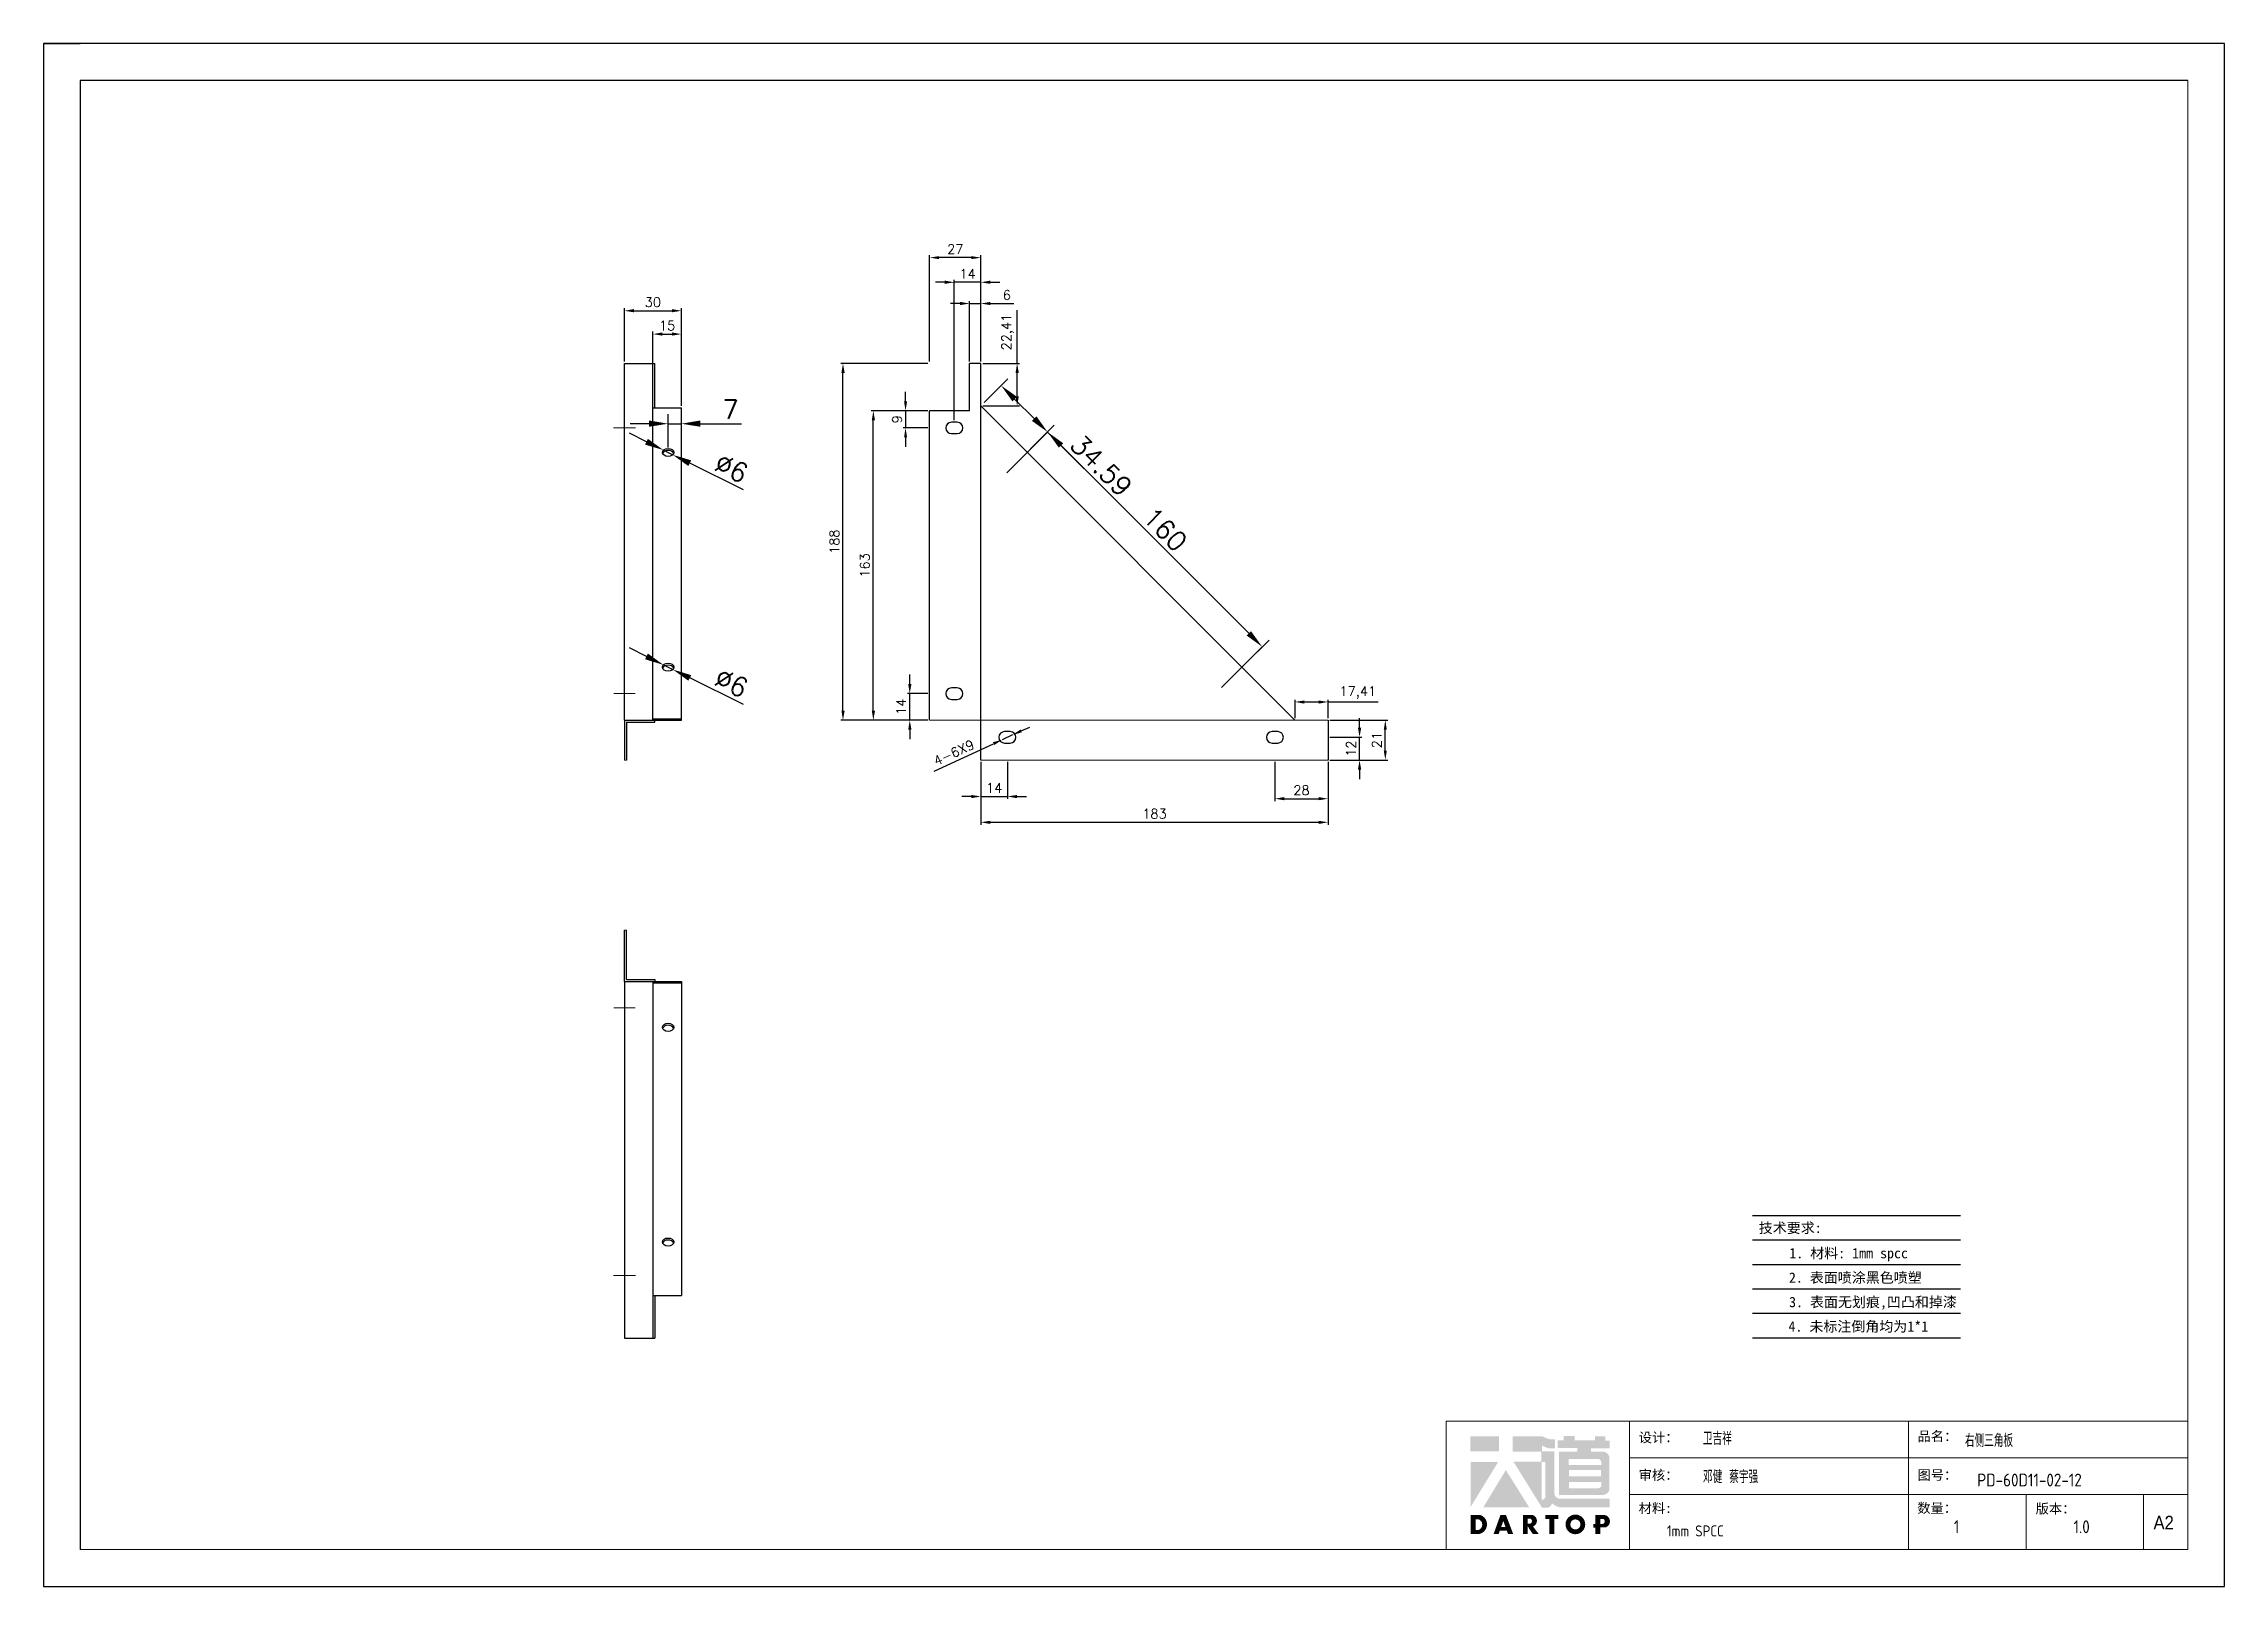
# Model space of a CAD drawing. Header units: millimetres. Extents: x -30327 to 34858, y 4015 to 75103.
# Drawn here: x 10770 to 11920, y 52753 to 53566 of the extents above; entities that cross this region are included whole.
import ezdxf
from ezdxf.enums import TextEntityAlignment as Align

# ---------------------------------------------------------------- set-up
doc = ezdxf.new("R2010")
doc.units = ezdxf.units.MM
doc.linetypes.add('CENTER2', pattern=[28.575, 19.05, -3.175, 3.175, -3.175])
for name, color, linetype, lineweight in [('A-TITLEBLOCK', 7, 'Continuous', 18), ('cen', 1, 'CENTER2', 9), ('dim', 2, 'Continuous', 9)]:
    doc.layers.add(name, color=color, linetype=linetype, lineweight=lineweight)
doc.layers.add('print', color=30, linetype='Continuous')
doc.styles.add('GB', font='GBENOR.SHX', dxfattribs={"bigfont": 'gbcbig.shx'})
doc.styles.add('HZ', font='')
doc.styles.add('SLDTEXTSTYLE0', font='simfang.ttf', dxfattribs={"bigfont": 'bigfont'})
doc.styles.add('SLDTEXTSTYLE1', font='Gothic.ttf', dxfattribs={"width": 0.913})
doc.styles.get("Standard").update_dxf_attribs({"font": 'txt', "bigfont": 'gbcbig.shx'})
doc.styles.get('HZ').set_extended_font_data('SimSun')
doc.dimstyles.new('1-4', dxfattribs={"dimscale": 4, "dimtxt": 2.5, "dimasz": 2.5, "dimexe": 1.25, "dimexo": 0.625, "dimtad": 1, "dimdsep": 46, "dimtxsty": 'Standard', "dimcen": 2.5, "dimadec": 0, "dimazin": 0, "dimtfac": 1, "dimtmove": 0, "dimatfit": 3, "dimfxl": 0, "dimarcsym": 0})
doc.dimstyles.new('small', dxfattribs={"dimtxt": 5, "dimasz": 5, "dimexe": 1.25, "dimexo": 1, "dimgap": 2, "dimtad": 1, "dimtxsty": 'Standard', "dimcen": 2.5, "dimadec": 0, "dimazin": 0, "dimtfac": 1, "dimtmove": 0, "dimatfit": 3, "dimfxl": 0, "dimarcsym": 0})

msp = doc.modelspace()

# ---------------------------------------------------------------- texts
at = {"style": 'HZ'}
for s, height, p in [('技术要求:', 5.40642, (11690.9787, 52941.5918)), ('1. 材料: 1mm spcc ', 5.406416, (11723.5784, 52928.2747)), ('    2. 表面喷涂黑色喷塑  ', 5.406416, (11721.5964, 52915.4023)), ('3. 表面无划痕,凹凸和掉漆', 5.406416, (11734.5769, 52902.5299)), ('4. 未标注倒角均为1*1', 5.406416, (11726.8571, 52889.6574))]:
    msp.add_text(s, height=height, dxfattribs=at).set_placement(p, align=Align.MIDDLE_CENTER)

# ---------------------------------------------------------------- blocks, each defined once
blk = doc.blocks.new('*D303')
at = {"layer": 'Defpoints', "color": 0}
for p in [(11264.3, 53188.1), (11447.3, 53188.1), (11447.3, 53155.3)]:
    blk.add_point(p, dxfattribs=at)
at = {"layer": 'dim', "color": 0, "lineweight": -2}
for p, q in [((11264.3, 53187.1), (11264.3, 53154)), ((11447.3, 53187.1), (11447.3, 53154)), ((11269.3, 53155.3), (11442.3, 53155.3))]:
    blk.add_line(p, q, dxfattribs=at)
at = {"layer": 'dim', "color": 0}
for points in [[(11269.3, 53156.1), (11269.3, 53154.4), (11264.3, 53155.3)], [(11442.3, 53156.1), (11442.3, 53154.4), (11447.3, 53155.3)]]:
    blk.add_solid(points, dxfattribs=at)
at = {"layer": 'dim', "color": 0, "insert": (11355.8, 53159.8), "char_height": 5, "attachment_point": 5}
blk.add_mtext('183', dxfattribs=at)
blk = doc.blocks.new('*D304')
at = {"layer": 'Defpoints', "color": 0}
for p in [(11264.3, 53188.1), (11278.3, 53188.1), (11278.3, 53168.9)]:
    blk.add_point(p, dxfattribs=at)
at = {"layer": 'dim', "color": 0, "lineweight": -2}
for p, q in [((11264.3, 53187.1), (11264.3, 53167.6)), ((11278.3, 53187.1), (11278.3, 53167.6)), ((11259.3, 53168.9), (11254.3, 53168.9)), ((11264.3, 53168.9), (11278.3, 53168.9)), ((11283.3, 53168.9), (11288.3, 53168.9))]:
    blk.add_line(p, q, dxfattribs=at)
at = {"layer": 'dim', "color": 0}
for points in [[(11259.3, 53169.7), (11259.3, 53168), (11264.3, 53168.9)], [(11283.3, 53169.7), (11283.3, 53168), (11278.3, 53168.9)]]:
    blk.add_solid(points, dxfattribs=at)
at = {"layer": 'dim', "color": 0, "insert": (11271.3, 53173.4), "char_height": 5, "attachment_point": 5}
blk.add_mtext('14', dxfattribs=at)
blk = doc.blocks.new('*D305')
at = {"layer": 'Defpoints', "color": 0}
for p in [(11419.3, 53188.1), (11447.3, 53188.1), (11447.3, 53167.7)]:
    blk.add_point(p, dxfattribs=at)
at = {"layer": 'dim', "color": 0, "lineweight": -2}
for p, q in [((11419.3, 53187.1), (11419.3, 53166.5)), ((11447.3, 53187.1), (11447.3, 53166.5)), ((11424.3, 53167.7), (11442.3, 53167.7))]:
    blk.add_line(p, q, dxfattribs=at)
at = {"layer": 'dim', "color": 0}
for points in [[(11424.3, 53168.6), (11424.3, 53166.9), (11419.3, 53167.7)], [(11442.3, 53168.6), (11442.3, 53166.9), (11447.3, 53167.7)]]:
    blk.add_solid(points, dxfattribs=at)
at = {"layer": 'dim', "color": 0, "insert": (11433.3, 53172.2), "char_height": 5, "attachment_point": 5}
blk.add_mtext('28', dxfattribs=at)
blk = doc.blocks.new('*D306')
at = {"layer": 'Defpoints', "color": 0}
for p in [(11447.3, 53200.1), (11463.9, 53200.1), (11447.3, 53188.1)]:
    blk.add_point(p, dxfattribs=at)
at = {"layer": 'dim', "color": 0, "lineweight": -2}
for p, q in [((11463.9, 53205.1), (11463.9, 53210.1)), ((11448.3, 53200.1), (11465.2, 53200.1)), ((11463.9, 53188.1), (11463.9, 53200.1)), ((11448.3, 53188.1), (11465.2, 53188.1)), ((11463.9, 53183.1), (11463.9, 53178.1))]:
    blk.add_line(p, q, dxfattribs=at)
at = {"layer": 'dim', "color": 0}
for points in [[(11463.1, 53205.1), (11464.8, 53205.1), (11463.9, 53200.1)], [(11463.1, 53183.1), (11464.8, 53183.1), (11463.9, 53188.1)]]:
    blk.add_solid(points, dxfattribs=at)
at = {"layer": 'dim', "color": 0, "insert": (11459.4, 53194.1), "char_height": 5, "attachment_point": 5, "rotation": 90}
blk.add_mtext('12', dxfattribs=at)
blk = doc.blocks.new('*D307')
at = {"layer": 'Defpoints', "color": 0}
for p in [(11447.3, 53209.1), (11477.5, 53209.1), (11447.3, 53188.1)]:
    blk.add_point(p, dxfattribs=at)
at = {"layer": 'dim', "color": 0, "lineweight": -2}
for p, q in [((11448.3, 53209.1), (11478.8, 53209.1)), ((11477.5, 53193.1), (11477.5, 53204.1)), ((11448.3, 53188.1), (11478.8, 53188.1))]:
    blk.add_line(p, q, dxfattribs=at)
at = {"layer": 'dim', "color": 0}
for points in [[(11476.7, 53204.1), (11478.3, 53204.1), (11477.5, 53209.1)], [(11476.7, 53193.1), (11478.3, 53193.1), (11477.5, 53188.1)]]:
    blk.add_solid(points, dxfattribs=at)
at = {"layer": 'dim', "color": 0, "insert": (11473, 53198.6), "char_height": 5, "attachment_point": 5, "rotation": 90}
blk.add_mtext('21', dxfattribs=at)
blk = doc.blocks.new('*D308')
at = {"layer": 'Defpoints', "color": 0}
for p in [(11237.3, 53452.8), (11237.3, 53397.1), (11264.3, 53397.1)]:
    blk.add_point(p, dxfattribs=at)
at = {"layer": 'dim', "color": 0, "lineweight": -2}
for p, q in [((11237.3, 53398.1), (11237.3, 53454.1)), ((11259.3, 53452.8), (11242.3, 53452.8)), ((11264.3, 53398.1), (11264.3, 53454.1))]:
    blk.add_line(p, q, dxfattribs=at)
at = {"layer": 'dim', "color": 0}
for points in [[(11242.3, 53453.6), (11242.3, 53452), (11237.3, 53452.8)], [(11259.3, 53453.6), (11259.3, 53452), (11264.3, 53452.8)]]:
    blk.add_solid(points, dxfattribs=at)
at = {"layer": 'dim', "color": 0, "insert": (11250.8, 53457.3), "char_height": 5, "attachment_point": 5}
blk.add_mtext('27', dxfattribs=at)
blk = doc.blocks.new('*D309')
at = {"layer": 'Defpoints', "color": 0}
for p in [(11250.3, 53439.8), (11264.3, 53397.1), (11250.3, 53366.1)]:
    blk.add_point(p, dxfattribs=at)
at = {"layer": 'dim', "color": 0, "lineweight": -2}
for p, q in [((11245.3, 53439.8), (11240.3, 53439.8)), ((11250.3, 53367.1), (11250.3, 53441.1)), ((11264.3, 53439.8), (11250.3, 53439.8)), ((11264.3, 53398.1), (11264.3, 53441.1)), ((11269.3, 53439.8), (11274.3, 53439.8))]:
    blk.add_line(p, q, dxfattribs=at)
at = {"layer": 'dim', "color": 0}
for points in [[(11245.3, 53440.7), (11245.3, 53439), (11250.3, 53439.8)], [(11269.3, 53440.7), (11269.3, 53439), (11264.3, 53439.8)]]:
    blk.add_solid(points, dxfattribs=at)
at = {"layer": 'dim', "color": 0, "insert": (11257.3, 53444.3), "char_height": 5, "attachment_point": 5}
blk.add_mtext('14', dxfattribs=at)
blk = doc.blocks.new('*D310')
at = {"layer": 'Defpoints', "color": 0}
for p in [(11237.3, 53372.1), (11224.6, 53363.1), (11237.3, 53363.1)]:
    blk.add_point(p, dxfattribs=at)
at = {"layer": 'dim', "color": 0, "lineweight": -2}
for p, q in [((11224.6, 53377.1), (11224.6, 53382.1)), ((11236.3, 53372.1), (11223.4, 53372.1)), ((11224.6, 53372.1), (11224.6, 53363.1)), ((11236.3, 53363.1), (11223.4, 53363.1)), ((11224.6, 53358.1), (11224.6, 53353.1))]:
    blk.add_line(p, q, dxfattribs=at)
at = {"layer": 'dim', "color": 0}
for points in [[(11223.8, 53377.1), (11225.4, 53377.1), (11224.6, 53372.1)], [(11223.8, 53358.1), (11225.4, 53358.1), (11224.6, 53363.1)]]:
    blk.add_solid(points, dxfattribs=at)
at = {"layer": 'dim', "color": 0, "insert": (11220.1, 53367.6), "char_height": 5, "attachment_point": 5, "rotation": 90}
blk.add_mtext('9', dxfattribs=at)
blk = doc.blocks.new('*D311')
at = {"layer": 'Defpoints', "color": 0}
for p in [(11226.8, 53223.1), (11237.3, 53223.1), (11237.3, 53209.1)]:
    blk.add_point(p, dxfattribs=at)
at = {"layer": 'dim', "color": 0, "lineweight": -2}
for p, q in [((11226.8, 53228.1), (11226.8, 53233.1)), ((11236.3, 53223.1), (11225.6, 53223.1)), ((11226.8, 53209.1), (11226.8, 53223.1)), ((11236.3, 53209.1), (11225.6, 53209.1)), ((11226.8, 53204.1), (11226.8, 53199.1))]:
    blk.add_line(p, q, dxfattribs=at)
at = {"layer": 'dim', "color": 0}
for points in [[(11226, 53228.1), (11227.7, 53228.1), (11226.8, 53223.1)], [(11226, 53204.1), (11227.7, 53204.1), (11226.8, 53209.1)]]:
    blk.add_solid(points, dxfattribs=at)
at = {"layer": 'dim', "color": 0, "insert": (11222.3, 53216.1), "char_height": 5, "attachment_point": 5, "rotation": 90}
blk.add_mtext('14', dxfattribs=at)
blk = doc.blocks.new('*D312')
at = {"layer": 'Defpoints', "color": 0}
for p in [(11191.6, 53397.1), (11237.3, 53397.1), (11237.3, 53209.1)]:
    blk.add_point(p, dxfattribs=at)
at = {"layer": 'dim', "color": 0, "lineweight": -2}
for p, q in [((11236.3, 53397.1), (11190.4, 53397.1)), ((11191.6, 53214.1), (11191.6, 53392.1)), ((11236.3, 53209.1), (11190.4, 53209.1))]:
    blk.add_line(p, q, dxfattribs=at)
at = {"layer": 'dim', "color": 0}
for points in [[(11190.8, 53392.1), (11192.5, 53392.1), (11191.6, 53397.1)], [(11190.8, 53214.1), (11192.5, 53214.1), (11191.6, 53209.1)]]:
    blk.add_solid(points, dxfattribs=at)
at = {"layer": 'dim', "color": 0, "insert": (11187.1, 53303.1), "char_height": 5, "attachment_point": 5, "rotation": 90}
blk.add_mtext('188', dxfattribs=at)
blk = doc.blocks.new('*D314')
at = {"layer": 'Defpoints', "color": 0}
for p in [(11264.3, 53397.1), (11283.4, 53397.1), (11264.3, 53374.7)]:
    blk.add_point(p, dxfattribs=at)
at = {"layer": 'dim', "color": 0, "lineweight": -2}
for p, q in [((11283.4, 53397.1), (11283.4, 53425.2)), ((11265.3, 53397.1), (11284.7, 53397.1)), ((11283.4, 53379.7), (11283.4, 53392.1)), ((11265.3, 53374.7), (11284.7, 53374.7))]:
    blk.add_line(p, q, dxfattribs=at)
at = {"layer": 'dim', "color": 0}
for points in [[(11282.6, 53392.1), (11284.3, 53392.1), (11283.4, 53397.1)], [(11282.6, 53379.7), (11284.3, 53379.7), (11283.4, 53374.7)]]:
    blk.add_solid(points, dxfattribs=at)
at = {"layer": 'dim', "color": 0, "insert": (11278.5, 53413.6), "char_height": 5, "attachment_point": 5, "rotation": 90}
blk.add_mtext('22,41', dxfattribs=at)
blk = doc.blocks.new('*D315')
at = {"layer": 'Defpoints', "color": 0}
for p in [(11447.3, 53218.7), (11429.9, 53209.1), (11447.3, 53209.1)]:
    blk.add_point(p, dxfattribs=at)
at = {"layer": 'dim', "color": 0, "lineweight": -2}
for p, q in [((11429.9, 53210.1), (11429.9, 53219.9)), ((11434.9, 53218.7), (11442.3, 53218.7)), ((11447.3, 53210.1), (11447.3, 53219.9)), ((11447.3, 53218.7), (11473.8, 53218.7))]:
    blk.add_line(p, q, dxfattribs=at)
at = {"layer": 'dim', "color": 0}
for points in [[(11434.9, 53219.5), (11434.9, 53217.8), (11429.9, 53218.7)], [(11442.3, 53219.5), (11442.3, 53217.8), (11447.3, 53218.7)]]:
    blk.add_solid(points, dxfattribs=at)
at = {"layer": 'dim', "color": 0, "insert": (11463, 53223.6), "char_height": 5, "attachment_point": 5}
blk.add_mtext('17,41', dxfattribs=at)
blk = doc.blocks.new('*D328')
at = {"layer": 'Defpoints', "color": 0}
for p in [(11275.6, 53198.8), (11281, 53201.3)]:
    blk.add_point(p, dxfattribs=at)
at = {"layer": 'dim', "color": 0, "lineweight": -2}
for p, q in [((11285.6, 53203.4), (11290.1, 53205.5)), ((11239.6, 53182.2), (11271, 53196.7)), ((11281, 53201.3), (11275.6, 53198.8))]:
    blk.add_line(p, q, dxfattribs=at)
at = {"layer": 'dim', "color": 0}
for points in [[(11285.2, 53204.2), (11285.9, 53202.7), (11281, 53201.3)], [(11270.7, 53197.5), (11271.4, 53196), (11275.6, 53198.8)]]:
    blk.add_solid(points, dxfattribs=at)
at = {"layer": 'dim', "color": 0, "insert": (11250.1, 53192), "char_height": 5, "attachment_point": 5, "rotation": 24.7439}
blk.add_mtext('4-6X9', dxfattribs=at)
blk = doc.blocks.new('*D330')
at = {"layer": 'Defpoints', "color": 0}
for p in [(11106.4, 53424.8), (11076.4, 53397.1), (11106.4, 53373.7)]:
    blk.add_point(p, dxfattribs=at)
at = {"layer": 'dim', "color": 0, "lineweight": -2}
for p, q in [((11076.4, 53398.1), (11076.4, 53426.1)), ((11081.4, 53424.8), (11101.4, 53424.8)), ((11106.4, 53374.7), (11106.4, 53426.1))]:
    blk.add_line(p, q, dxfattribs=at)
at = {"layer": 'dim', "color": 0}
for points in [[(11081.4, 53425.7), (11081.4, 53424), (11076.4, 53424.8)], [(11101.4, 53425.7), (11101.4, 53424), (11106.4, 53424.8)]]:
    blk.add_solid(points, dxfattribs=at)
at = {"layer": 'dim', "color": 0, "insert": (11091.4, 53429.3), "char_height": 5, "attachment_point": 5}
blk.add_mtext('30', dxfattribs=at)
blk = doc.blocks.new('*D331')
at = {"layer": 'Defpoints', "color": 0}
for p in [(11106.4, 53412.5), (11091.4, 53373.7), (11106.4, 53373.7)]:
    blk.add_point(p, dxfattribs=at)
at = {"layer": 'dim', "color": 0, "lineweight": -2}
for p, q in [((11091.4, 53374.7), (11091.4, 53413.8)), ((11096.4, 53412.5), (11101.4, 53412.5)), ((11106.4, 53374.7), (11106.4, 53413.8))]:
    blk.add_line(p, q, dxfattribs=at)
at = {"layer": 'dim', "color": 0}
for points in [[(11096.4, 53413.4), (11096.4, 53411.7), (11091.4, 53412.5)], [(11101.4, 53413.4), (11101.4, 53411.7), (11106.4, 53412.5)]]:
    blk.add_solid(points, dxfattribs=at)
at = {"layer": 'dim', "color": 0, "insert": (11098.9, 53417), "char_height": 5, "attachment_point": 5}
blk.add_mtext('15', dxfattribs=at)
blk = doc.blocks.new('*D1017')
at = {"layer": 'Defpoints', "color": 0}
for p in [(11106.4, 53365.3), (11099.4, 53350.2), (11106.4, 53351.2)]:
    blk.add_point(p, dxfattribs=at)
at = {"layer": 'dim', "color": 0, "lineweight": -2}
for p, q in [((11089.4, 53365.3), (11079.4, 53365.3)), ((11099.4, 53352.7), (11099.4, 53370.3)), ((11099.4, 53365.3), (11106.4, 53365.3)), ((11106.4, 53353.7), (11106.4, 53370.3)), ((11116.4, 53365.3), (11138.1, 53365.3))]:
    blk.add_line(p, q, dxfattribs=at)
at = {"layer": 'dim', "color": 0}
for points in [[(11089.4, 53367), (11089.4, 53363.7), (11099.4, 53365.3)], [(11116.4, 53367), (11116.4, 53363.7), (11106.4, 53365.3)]]:
    blk.add_solid(points, dxfattribs=at)
at = {"layer": 'dim', "color": 0, "insert": (11132.3, 53372.8), "char_height": 10, "attachment_point": 5}
blk.add_mtext('7', dxfattribs=at)
blk = doc.blocks.new('*D1018')
at = {"layer": 'Defpoints', "color": 0}
for p in [(11097, 53351.4, 2.4), (11101.9, 53348.9)]:
    blk.add_point(p, dxfattribs=at)
at = {"layer": 'dim', "color": 0, "lineweight": -2}
for p, q in [((11088, 53355.8), (11079.1, 53360.3)), ((11097, 53351.4), (11101.9, 53348.9)), ((11139.2, 53330.4), (11110.8, 53344.5))]:
    blk.add_line(p, q, dxfattribs=at)
at = {"layer": 'dim', "color": 0}
for points in [[(11088.8, 53357.3), (11087.3, 53354.3), (11097, 53351.4)], [(11111.6, 53346), (11110.1, 53343), (11101.9, 53348.9)]]:
    blk.add_solid(points, dxfattribs=at)
at = {"layer": 'dim', "color": 0, "insert": (11132.8, 53341.9), "char_height": 10, "attachment_point": 5, "rotation": 333.5675}
blk.add_mtext('∅6', dxfattribs=at)
blk = doc.blocks.new('*D1019')
at = {"layer": 'Defpoints', "color": 0}
for p in [(11264.3, 53374.7), (11299.5, 53360.9), (11288.8, 53350.2)]:
    blk.add_point(p, dxfattribs=at)
at = {"layer": 'dim', "color": 0, "lineweight": -2}
for p, q in [((11266.1, 53376.4), (11278.6, 53388.9)), ((11282.1, 53378.3), (11292.4, 53368)), ((11290.5, 53352), (11303, 53364.5)), ((11299.5, 53360.9), (11338.4, 53322))]:
    blk.add_line(p, q, dxfattribs=at)
at = {"layer": 'dim', "color": 0}
for points in [[(11283.3, 53379.5), (11280.9, 53377.1), (11275, 53385.4)], [(11293.6, 53369.2), (11291.2, 53366.8), (11299.5, 53360.9)]]:
    blk.add_solid(points, dxfattribs=at)
at = {"layer": 'dim', "color": 0, "insert": (11327.8, 53343.2), "char_height": 10, "attachment_point": 5, "rotation": 315}
blk.add_mtext('34.59', dxfattribs=at)
blk = doc.blocks.new('*D1020')
at = {"layer": 'Defpoints', "color": 0}
for p in [(11299.5, 53360.9), (11288.8, 53350.2), (11401.9, 53237.1)]:
    blk.add_point(p, dxfattribs=at)
at = {"layer": 'dim', "color": 0, "lineweight": -2}
for p, q in [((11290.5, 53352), (11303, 53364.5)), ((11405.6, 53254.9), (11306.6, 53353.9)), ((11403.7, 53238.8), (11416.2, 53251.3))]:
    blk.add_line(p, q, dxfattribs=at)
at = {"layer": 'dim', "color": 0}
for points in [[(11307.7, 53355), (11305.4, 53352.7), (11299.5, 53360.9)], [(11406.7, 53256), (11404.4, 53253.7), (11412.6, 53247.8)]]:
    blk.add_solid(points, dxfattribs=at)
at = {"layer": 'dim', "color": 0, "insert": (11361.4, 53309.7), "char_height": 10, "attachment_point": 5, "rotation": 314.9996}
blk.add_mtext('160', dxfattribs=at)
blk = doc.blocks.new('*D1021')
at = {"layer": 'Defpoints', "color": 0}
for p in [(11097, 53238.2, 2.4), (11101.9, 53235.8)]:
    blk.add_point(p, dxfattribs=at)
at = {"layer": 'dim', "color": 0, "lineweight": -2}
for p, q in [((11088, 53242.7), (11079.1, 53247.2)), ((11097, 53238.2), (11101.9, 53235.8)), ((11139.2, 53217.3), (11110.8, 53231.4))]:
    blk.add_line(p, q, dxfattribs=at)
at = {"layer": 'dim', "color": 0}
for points in [[(11088.8, 53244.2), (11087.3, 53241.2), (11097, 53238.2)], [(11111.6, 53232.8), (11110.1, 53229.9), (11101.9, 53235.8)]]:
    blk.add_solid(points, dxfattribs=at)
at = {"layer": 'dim', "color": 0, "insert": (11132.8, 53228.8), "char_height": 10, "attachment_point": 5, "rotation": 333.5675}
blk.add_mtext('∅6', dxfattribs=at)
blk = doc.blocks.new('*D1050')
at = {"layer": 'Defpoints', "color": 0}
for p in [(11264.3, 53428.6), (11258.3, 53397.1), (11264.3, 53397.1)]:
    blk.add_point(p, dxfattribs=at)
at = {"layer": 'dim', "color": 0, "lineweight": -2}
for p, q in [((11253.3, 53428.6), (11248.3, 53428.6)), ((11258.3, 53398.1), (11258.3, 53429.9)), ((11258.3, 53428.6), (11264.3, 53428.6)), ((11264.3, 53398.1), (11264.3, 53429.9)), ((11269.3, 53428.6), (11281.6, 53428.6))]:
    blk.add_line(p, q, dxfattribs=at)
at = {"layer": 'dim', "color": 0}
for points in [[(11253.3, 53429.5), (11253.3, 53427.8), (11258.3, 53428.6)], [(11269.3, 53429.5), (11269.3, 53427.8), (11264.3, 53428.6)]]:
    blk.add_solid(points, dxfattribs=at)
at = {"layer": 'dim', "color": 0, "insert": (11278, 53433.1), "char_height": 5, "attachment_point": 5}
blk.add_mtext('6', dxfattribs=at)
blk = doc.blocks.new('*D1051')
at = {"layer": 'Defpoints', "color": 0}
for p in [(11207.6, 53372.1), (11237.3, 53372.1), (11237.3, 53209.1)]:
    blk.add_point(p, dxfattribs=at)
at = {"layer": 'dim', "color": 0, "lineweight": -2}
for p, q in [((11236.3, 53372.1), (11206.4, 53372.1)), ((11207.6, 53214.1), (11207.6, 53367.1)), ((11236.3, 53209.1), (11206.4, 53209.1))]:
    blk.add_line(p, q, dxfattribs=at)
at = {"layer": 'dim', "color": 0}
for points in [[(11206.8, 53367.1), (11208.5, 53367.1), (11207.6, 53372.1)], [(11206.8, 53214.1), (11208.5, 53214.1), (11207.6, 53209.1)]]:
    blk.add_solid(points, dxfattribs=at)
at = {"layer": 'dim', "color": 0, "insert": (11203.1, 53290.6), "char_height": 5, "attachment_point": 5, "rotation": 90}
blk.add_mtext('163', dxfattribs=at)
blk = doc.blocks.new('Dartop Logo')
at = {"true_color": 0xc40018}
h = blk.add_hatch(color=12, dxfattribs=at)
h.set_gradient(color1=(196, 0, 24), color2=(196, 0, 24), tint=1)
h.paths.add_polyline_path([(30.39, -3.87), (33.08, -5.04), (35.99, -5.04), (35.99, -1.19), (33.59, -1.19), (30.46, 0.05), (17.94, 0.05), (17.94, -6.46), (30.12, -6.46), (30.12, -6.59), (30.12, -10.75), (18.31, -10.75), (30.46, -30.31), (32.87, -30.31, 0.279375), (34.63, -28.6), (34.63, -28.51), (34.84, -28.51, 0.143145), (38.15, -30.2), (59.27, -30.2), (59.27, -26.49), (38.06, -26.49, -0.414214), (35.75, -24.18), (35.75, -6.26), (30.39, -6.26)])
h.paths.add_polyline_path([(30.25, -10.84), (31.8, -10.84), (31.8, -26.02, -0.088936), (30.9, -26.94), (30.24, -26.94)], flags=16)
h = blk.add_hatch(color=12, dxfattribs=at)
h.set_gradient(color1=(196, 0, 24), color2=(196, 0, 24), tint=1)
h.paths.add_polyline_path([(59.24, -1.73), (57.36, -1.73), (57.36, 0.06), (53.06, 0.06), (53.06, -1.64), (44.29, -1.64), (44.29, 0.15), (39.7, 0.15), (39.7, -1.67), (37.16, -1.67), (37.16, -4.97), (45.54, -4.97), (45.54, -6.42), (37.73, -6.42), (37.73, -24.88), (56.26, -24.88, 0.414214), (59.15, -21.99), (59.15, -9.35, 0.414214), (56.26, -6.46), (51.36, -6.46), (51.36, -5.03), (59.24, -5.03)])
h.paths.add_polyline_path([(54.21, -9.59, -0.414214), (55.66, -11.04), (55.66, -12.1), (41.79, -12.1), (41.79, -9.59)], flags=16)
h.paths.add_polyline_path([(55.57, -14.33), (55.57, -17.01), (41.88, -17.01), (41.88, -14.33)], flags=16)
h.paths.add_polyline_path([(55.75, -19.43), (55.75, -20.57, -0.414214), (54.3, -22.02), (41.88, -22.02), (41.88, -19.43)], flags=16)
h = blk.add_hatch(color=12, dxfattribs=at)
h.set_gradient(color1=(196, 0, 24), color2=(196, 0, 24), tint=1)
h.paths.add_polyline_path([(12.18, 0), (0, 0), (0, -6.37), (12.18, -6.37)])
h = blk.add_hatch(color=12, dxfattribs=at)
h.set_gradient(color1=(196, 0, 24), color2=(196, 0, 24), tint=1)
h.paths.add_polyline_path([(11.79, -10.83), (0.03, -10.83), (0.03, -30.03)])
h = blk.add_hatch(color=12, dxfattribs=at)
h.set_gradient(color1=(196, 0, 24), color2=(196, 0, 24), tint=1)
h.paths.add_polyline_path([(15.05, -14.31), (5.44, -30.15), (25.01, -30.15)])
at = {"true_color": 0x646464}
h = blk.add_hatch(color=251, dxfattribs=at)
h.set_gradient(color1=(100, 100, 100), color2=(100, 100, 100), tint=1)
h.paths.add_polyline_path([(4.15, -33.43), (0.11, -33.43), (0.11, -41.5), (3.51, -41.5, 0.793016)])
h.paths.add_polyline_path([(3.57, -39.73), (2.16, -39.73), (2.16, -35.19), (3.42, -35.19, -0.671361)], flags=16)
h = blk.add_hatch(color=251, dxfattribs=at)
h.set_gradient(color1=(100, 100, 100), color2=(100, 100, 100), tint=1)
h.paths.add_polyline_path([(15.08, -33.36), (12.78, -33.36), (9.82, -41.51), (12, -41.51), (12.51, -40.06), (15.46, -40.06), (15.99, -41.52), (18.19, -41.52)])
h.paths.add_polyline_path([(14.9, -38.51), (13.07, -38.51), (13.97, -35.95)], flags=16)
h = blk.add_hatch(color=251, dxfattribs=at)
h.set_gradient(color1=(100, 100, 100), color2=(100, 100, 100), tint=1)
h.paths.add_polyline_path([(26.27, -33.36), (22.3, -33.36), (22.3, -41.51), (24.4, -41.51), (24.4, -38.28), (26.55, -41.54), (29.09, -41.54), (26.61, -38.3, 0.744055)])
h.paths.add_polyline_path([(24.38, -37.08), (24.38, -34.94), (25.32, -34.94, -0.796809), (25.3, -37.08)], flags=16)
h = blk.add_hatch(color=251, dxfattribs=at)
h.set_gradient(color1=(100, 100, 100), color2=(100, 100, 100), tint=1)
h.paths.add_polyline_path([(37.44, -33.4), (31.88, -33.4), (31.88, -35.16), (33.61, -35.16), (33.61, -41.52), (35.69, -41.52), (35.69, -35.16), (37.44, -35.16)])
h = blk.add_hatch(color=251, dxfattribs=at)
h.set_gradient(color1=(100, 100, 100), color2=(100, 100, 100), tint=1)
h.paths.add_polyline_path([(40.46, -37.41, 1), (48.83, -37.41, 1)])
h.paths.add_polyline_path([(46.8, -37.41, -1), (42.5, -37.41, -1)], flags=16)
h = blk.add_hatch(color=251, dxfattribs=at)
h.set_gradient(color1=(100, 100, 100), color2=(100, 100, 100), tint=1)
h.paths.add_polyline_path([(56.85, -33.38), (56.73, -33.38), (53.19, -33.38), (53.19, -37.19), (52.26, -37.19), (52.26, -38.73), (53.18, -38.73), (53.18, -41.5), (55.24, -41.5), (55.24, -38.72), (57.51, -38.72, 0.812304)])
h.paths.add_polyline_path([(55.21, -37.18), (55.21, -35.05), (56.39, -35.05, -0.778213), (56.27, -37.18)], flags=16)
blk = doc.blocks.new('DT-A2-TITLE')
for p, q in [((594, 420), (0, 420)), ((0, 420), (0, 420)), ((0, 420), (0, 0)), ((0, 420), (10, 420)), ((594, 0), (594, 420)), ((10, 410), (10, 10)), ((584, 410), (10, 410))]:
    blk.add_line(p, q)
at = {"layer": 'A-TITLEBLOCK', "color": 7}
for p, q in [((584, 410), (584, 10)), ((594, 0), (594, 297)), ((382, 10), (382, 45)), ((584, 45), (382, 45)), ((432, 45), (432, 10)), ((508, 45), (508, 10)), ((584, 35), (432, 35)), ((432, 25), (584.08, 25)), ((540, 10), (540, 25)), ((572, 10), (572, 25)), ((10, 10), (584, 10)), ((0, 0), (594, 0))]:
    blk.add_line(p, q, dxfattribs=at)
at = {"layer": 'A-TITLEBLOCK', "xscale": 0.6400000000000001, "yscale": 0.6400000000000001, "zscale": 0.6400000000000001}
blk.add_blockref('Dartop Logo', (388.65, 40.81), dxfattribs=at)
at = {"style": 'GB'}
for tag, p, height in [('#设计', (451.96, 38.52), 3.5), ('#品名', (523.32, 37.95), 3.5), ('#审核', (451.99, 28.1), 3.5), ('#图号', (526.67, 27.2), 3.5), ('#数量', (520.33, 14.51), 3.5), ('#版本', (552.92, 14.47), 3.5), ('#材料说明', (442.15, 13.59), 3)]:
    blk.add_attdef(tag, p, '', height=height, dxfattribs=at)
at = {"layer": 'A-TITLEBLOCK', "color": 7, "attachment_point": 1}
for s, insert, char_height, style in [('设计：', (434.47, 41.87), 2.646, 'SLDTEXTSTYLE0'), ('品名：', (510.43, 42.19), 2.646, 'SLDTEXTSTYLE0'), ('审核：', (434.47, 31.64), 2.646, 'SLDTEXTSTYLE0'), ('图号：', (510.4, 31.66), 2.646, 'SLDTEXTSTYLE0'), ('材料:', (434.47, 22.62), 2.646, 'SLDTEXTSTYLE0'), ('数量：', (510.35, 22.64), 2.646, 'SLDTEXTSTYLE0'), ('版本：', (542.59, 22.48), 2.646, 'SLDTEXTSTYLE0'), ('A2', (574.7, 19.21), 3.704, 'SLDTEXTSTYLE1')]:
    blk.add_mtext(s, dxfattribs=dict(at, insert=insert, char_height=char_height, style=style))

# ---------------------------------------------------------------- dimensions: what is measured, and where the dimension line sits
at = {"layer": 'dim'}
for base, p1, p2, picture, middle in [((11237.2928, 53452.811), (11264.2928, 53397.0608), (11237.2928, 53397.0608), '*D308', (11250.7928, 53457.311)), ((11250.2928, 53439.838), (11264.2928, 53397.0608), (11250.2928, 53366.065), '*D309', (11257.2928, 53444.338)), ((11264.2928, 53428.6246), (11258.2928, 53397.0608), (11264.2928, 53397.0608), '*D1050', (11277.9595, 53433.1246)), ((11106.4235, 53424.8484), (11076.4235, 53397.0608), (11106.4235, 53373.6508), '*D330', (11091.4235, 53429.3484)), ((11106.4235, 53412.5283), (11091.4235, 53373.6508), (11106.4235, 53373.6508), '*D331', (11098.9235, 53417.0283)), ((11447.2928, 53218.6556), (11429.8781, 53209.065), (11447.2928, 53209.065), '*D315', (11463.0428, 53223.5722)), ((11278.2928, 53168.8603), (11264.2928, 53188.065), (11278.2928, 53188.065), '*D304', (11271.2928, 53173.3603)), ((11447.2928, 53155.2801), (11264.2928, 53188.065), (11447.2928, 53188.065), '*D303', (11355.7928, 53159.7801)), ((11447.2928, 53167.7286), (11419.2928, 53188.065), (11447.2928, 53188.065), '*D305', (11433.2928, 53172.2286))]:
    dim = msp.add_linear_dim(base=base, p1=p1, p2=p2, dimstyle='small', dxfattribs=at)
    dim.commit()
    dim.dimension.update_dxf_attribs({"geometry": picture, "text_midpoint": middle})
for base, p1, p2, picture, middle in [((11283.4464, 53397.0608), (11264.2928, 53374.6508), (11264.2928, 53397.0608), '*D314', (11278.5298, 53413.6441)), ((11191.6219, 53397.0608), (11237.2928, 53209.065), (11237.2928, 53397.0608), '*D312', (11187.1219, 53303.0629)), ((11224.602, 53363.065), (11237.2928, 53372.0608), (11237.2928, 53363.065), '*D310', (11220.102, 53367.5629)), ((11207.6449, 53372.0608), (11237.2928, 53209.065), (11237.2928, 53372.0608), '*D1051', (11203.1449, 53290.5629)), ((11226.8282, 53223.065), (11237.2928, 53209.065), (11237.2928, 53223.065), '*D311', (11222.3282, 53216.065)), ((11463.9378, 53200.065), (11447.2928, 53188.065), (11447.2928, 53200.065), '*D306', (11459.4378, 53194.065)), ((11477.5124, 53209.065), (11447.2928, 53188.065), (11447.2928, 53209.065), '*D307', (11473.0124, 53198.565))]:
    dim = msp.add_linear_dim(base=base, p1=p1, p2=p2, angle=90, dimstyle='small', dxfattribs=at)
    dim.commit()
    dim.dimension.update_dxf_attribs({"geometry": picture, "text_midpoint": middle})
for p1, distance, picture, middle in [((11264.2933, 53374.6508), 15.1656, '*D1019', (11327.759, 53343.2391)), ((11401.8885, 53237.0542), -15.1842, '*D1020', (11361.36, 53309.6636))]:
    dim = msp.add_aligned_dim(p1=p1, p2=(11288.751, 53350.1931), distance=distance, dimstyle='1-4', dxfattribs=at)
    dim.commit()
    dim.dimension.update_dxf_attribs({"geometry": picture, "text_midpoint": middle})
dim = msp.add_linear_dim(base=(11106.4235, 53365.3342), p1=(11099.4235, 53350.1653), p2=(11106.4235, 53351.1653), dimstyle='1-4', dxfattribs=at)
dim.commit()
dim.dimension.update_dxf_attribs({"geometry": '*D1017', "text_midpoint": (11132.2568, 53365.3342), "dimtype": 160})
for p1, p2, picture, middle in [((11096.9693, 53351.3853, 1.22), (11101.8777, 53348.9453, -1.22), '*D1018', (11132.8262, 53341.936, -1.22)), ((11096.9693, 53238.2481, 1.22), (11101.8777, 53235.808, -1.22), '*D1021', (11132.8262, 53228.7987, -1.22))]:
    dim = msp.add_diameter_dim_2p(p1=p1, p2=p2, dimstyle='1-4', dxfattribs=at)
    dim.commit()
    dim.dimension.update_dxf_attribs({"geometry": picture, "text_midpoint": middle})
dim = msp.add_diameter_dim_2p(p1=(11281.0174, 53201.3207), p2=(11275.5682, 53198.8093), text='4-6X9', dimstyle='small', dxfattribs=at)
dim.commit()
dim.dimension.update_dxf_attribs({"geometry": '*D328', "text_midpoint": (11251.9864, 53187.941), "dimtype": 163})

# ---------------------------------------------------------------- linework, layer by layer
for p, q in [((11076.4235, 53209.065), (11076.4235, 53397.0608)), ((11076.4235, 53397.0608), (11092.4235, 53397.0608)), ((11091.4235, 53373.6508), (11091.4235, 53397.0608)), ((11092.4235, 53373.6508), (11092.4235, 53397.0608)), ((11264.2928, 53397.0608), (11258.2928, 53397.0608)), ((11258.2928, 53372.0608), (11258.2928, 53397.0608)), ((11264.2928, 53188.065), (11264.2928, 53397.0608)), ((11091.4235, 53209.065), (11091.4235, 53373.6508)), ((11091.4235, 53373.6508), (11106.4235, 53373.6508)), ((11106.4235, 53209.065), (11106.4235, 53373.6508)), ((11237.2928, 53209.065), (11237.2928, 53372.0608)), ((11258.2928, 53372.0608), (11237.2928, 53372.0608)), ((11251.7928, 53366.065), (11248.7928, 53366.065)), ((11248.7928, 53360.065), (11251.7928, 53360.065)), ((11251.7928, 53226.065), (11248.7928, 53226.065)), ((11248.7928, 53220.065), (11251.7928, 53220.065)), ((11076.4235, 53209.065), (11106.4235, 53209.065)), ((11076.4235, 53209.065), (11091.4235, 53209.065)), ((11076.4235, 53209.065), (11076.4235, 53188.065)), ((11077.4235, 53208.065), (11092.4235, 53208.065)), ((11077.4235, 53208.065), (11077.4235, 53188.065)), ((11091.4235, 53209.772), (11106.4235, 53209.772)), ((11092.4235, 53208.065), (11092.4235, 53209.065)), ((11447.2928, 53209.065), (11447.2928, 53188.065)), ((11279.7928, 53203.065), (11276.7928, 53203.065)), ((11276.7928, 53197.065), (11279.7928, 53197.065)), ((11420.7928, 53203.065), (11417.7928, 53203.065)), ((11417.7928, 53197.065), (11420.7928, 53197.065)), ((11076.4235, 53071.4624), (11076.4235, 53098.4624)), ((11077.4235, 53072.4624), (11077.4235, 53098.4624)), ((11076.4235, 53071.4624), (11076.4235, 52883.4624)), ((11076.4235, 53071.4624), (11106.4235, 53071.4624)), ((11076.4235, 53071.4624), (11091.4235, 53071.4624)), ((11077.4235, 53072.4624), (11092.4235, 53072.4624)), ((11091.4235, 53071.4624), (11091.4235, 52883.4624)), ((11091.4235, 53070.7554), (11106.4235, 53070.7554)), ((11092.4235, 53072.4624), (11092.4235, 53071.4624)), ((11106.4235, 53071.4624), (11106.4235, 52905.8766)), ((11091.4235, 52905.8766), (11106.4235, 52905.8766)), ((11092.4235, 52905.8766), (11092.4235, 52883.4624)), ((11076.4235, 52883.4624), (11092.4235, 52883.4624))]:
    msp.add_line(p, q)
at = {"lineweight": 15}
for p, q in [((11429.8781, 53209.065), (11264.2928, 53374.6508)), ((11237.2928, 53209.065), (11447.2928, 53209.065)), ((11429.8781, 53209.065), (11447.2928, 53209.065)), ((11264.2928, 53188.065), (11447.2928, 53188.065))]:
    msp.add_line(p, q, dxfattribs=at)
at = {"extrusion": (0, -0.707107, 0.707107)}
for centre in [(11099.4235, 37724.2637, -37724.2637), (11099.4235, 37644.2635, -37644.2635), (11099.4235, 37510.0843, -37510.0843), (11099.4235, 37430.9468, -37429.2215)]:
    msp.add_circle(centre, 3, dxfattribs=at)
for centre, start, end in [((11248.7928, 53363.065), 90, 270), ((11251.7928, 53363.065), 270, 90), ((11248.7928, 53223.065), 90, 270), ((11251.7928, 53223.065), 270, 90), ((11276.7928, 53200.065), 90, 270), ((11279.7928, 53200.065), 270, 90), ((11417.7928, 53200.065), 90, 270), ((11420.7928, 53200.065), 270, 90)]:
    msp.add_arc(centre, 3, start, end)
for centre in [(11099.4235, 37722.7637, -37724.2637), (11099.4235, 37642.7635, -37644.2635), (11099.4235, 37508.5843, -37510.0843), (11099.4235, 37429.4468, -37429.2215)]:
    msp.add_arc(centre, 3, 14.4775122, 165.5224878, dxfattribs=at)
at = {"layer": 'cen'}
for p, q in [((11070.6415, 53363.065), (11082.2055, 53363.065)), ((11070.8548, 53223.065), (11081.9922, 53223.065)), ((11081.9922, 53057.4582), (11070.8548, 53057.4582)), ((11082.2055, 52916.4582), (11070.6415, 52916.4582))]:
    msp.add_line(p, q, dxfattribs=at)
at = {"layer": 'Defpoints'}
for p, q in [((11671.0678, 52948.0883), (11780.7045, 52948.0883)), ((11671.0678, 52935.2159), (11780.7045, 52935.2159)), ((11671.0678, 52935.2159), (11780.7045, 52935.2159)), ((11671.0678, 52922.3435), (11780.7045, 52922.3435)), ((11671.0678, 52909.4711), (11780.7045, 52909.4711)), ((11671.0678, 52896.5987), (11780.7045, 52896.5987)), ((11671.0678, 52883.7262), (11780.7045, 52883.7262))]:
    msp.add_line(p, q, dxfattribs=at)
at = {"layer": 'dim'}
for p, q in [((11278.0131, 53339.4551), (11299.489, 53360.9311)), ((11391.1501, 53226.318), (11412.6261, 53247.794)), ((11076.4235, 53188.065), (11077.4235, 53188.065)), ((11076.4235, 53098.4624), (11077.4235, 53098.4624))]:
    msp.add_line(p, q, dxfattribs=at)
at = {"layer": 'print'}
msp.add_lwpolyline([(10770.2224, 52752.7093), (11919.8263, 52752.7093), (11919.8263, 53565.5605), (10770.2224, 53565.5605)], close=True, dxfattribs=at)

# ---------------------------------------------------------------- block references
at = {"xscale": 1.93536, "yscale": 1.93536, "zscale": 1.93536}
msp.add_blockref('DT-A2-TITLE', (10770.2224, 52752.7093), dxfattribs=at).add_auto_attribs({'#设计': '卫吉祥', '#审核': '邓健 蔡宇强', '#材料说明': '1mm SPCC', '#品名': '右侧三角板', '#图号': 'PD-60D11-02-12', '#数量': '1', '#版本': '1.0'})

msp.set_redraw_order([(e.dxf.handle, doc.entitydb.next_handle()) for e in msp.query("TEXT MTEXT ATTDEF DIMENSION ARC_DIMENSION")])  # texts and dimensions are drawn at this point

doc.saveas('drawing.dxf')
